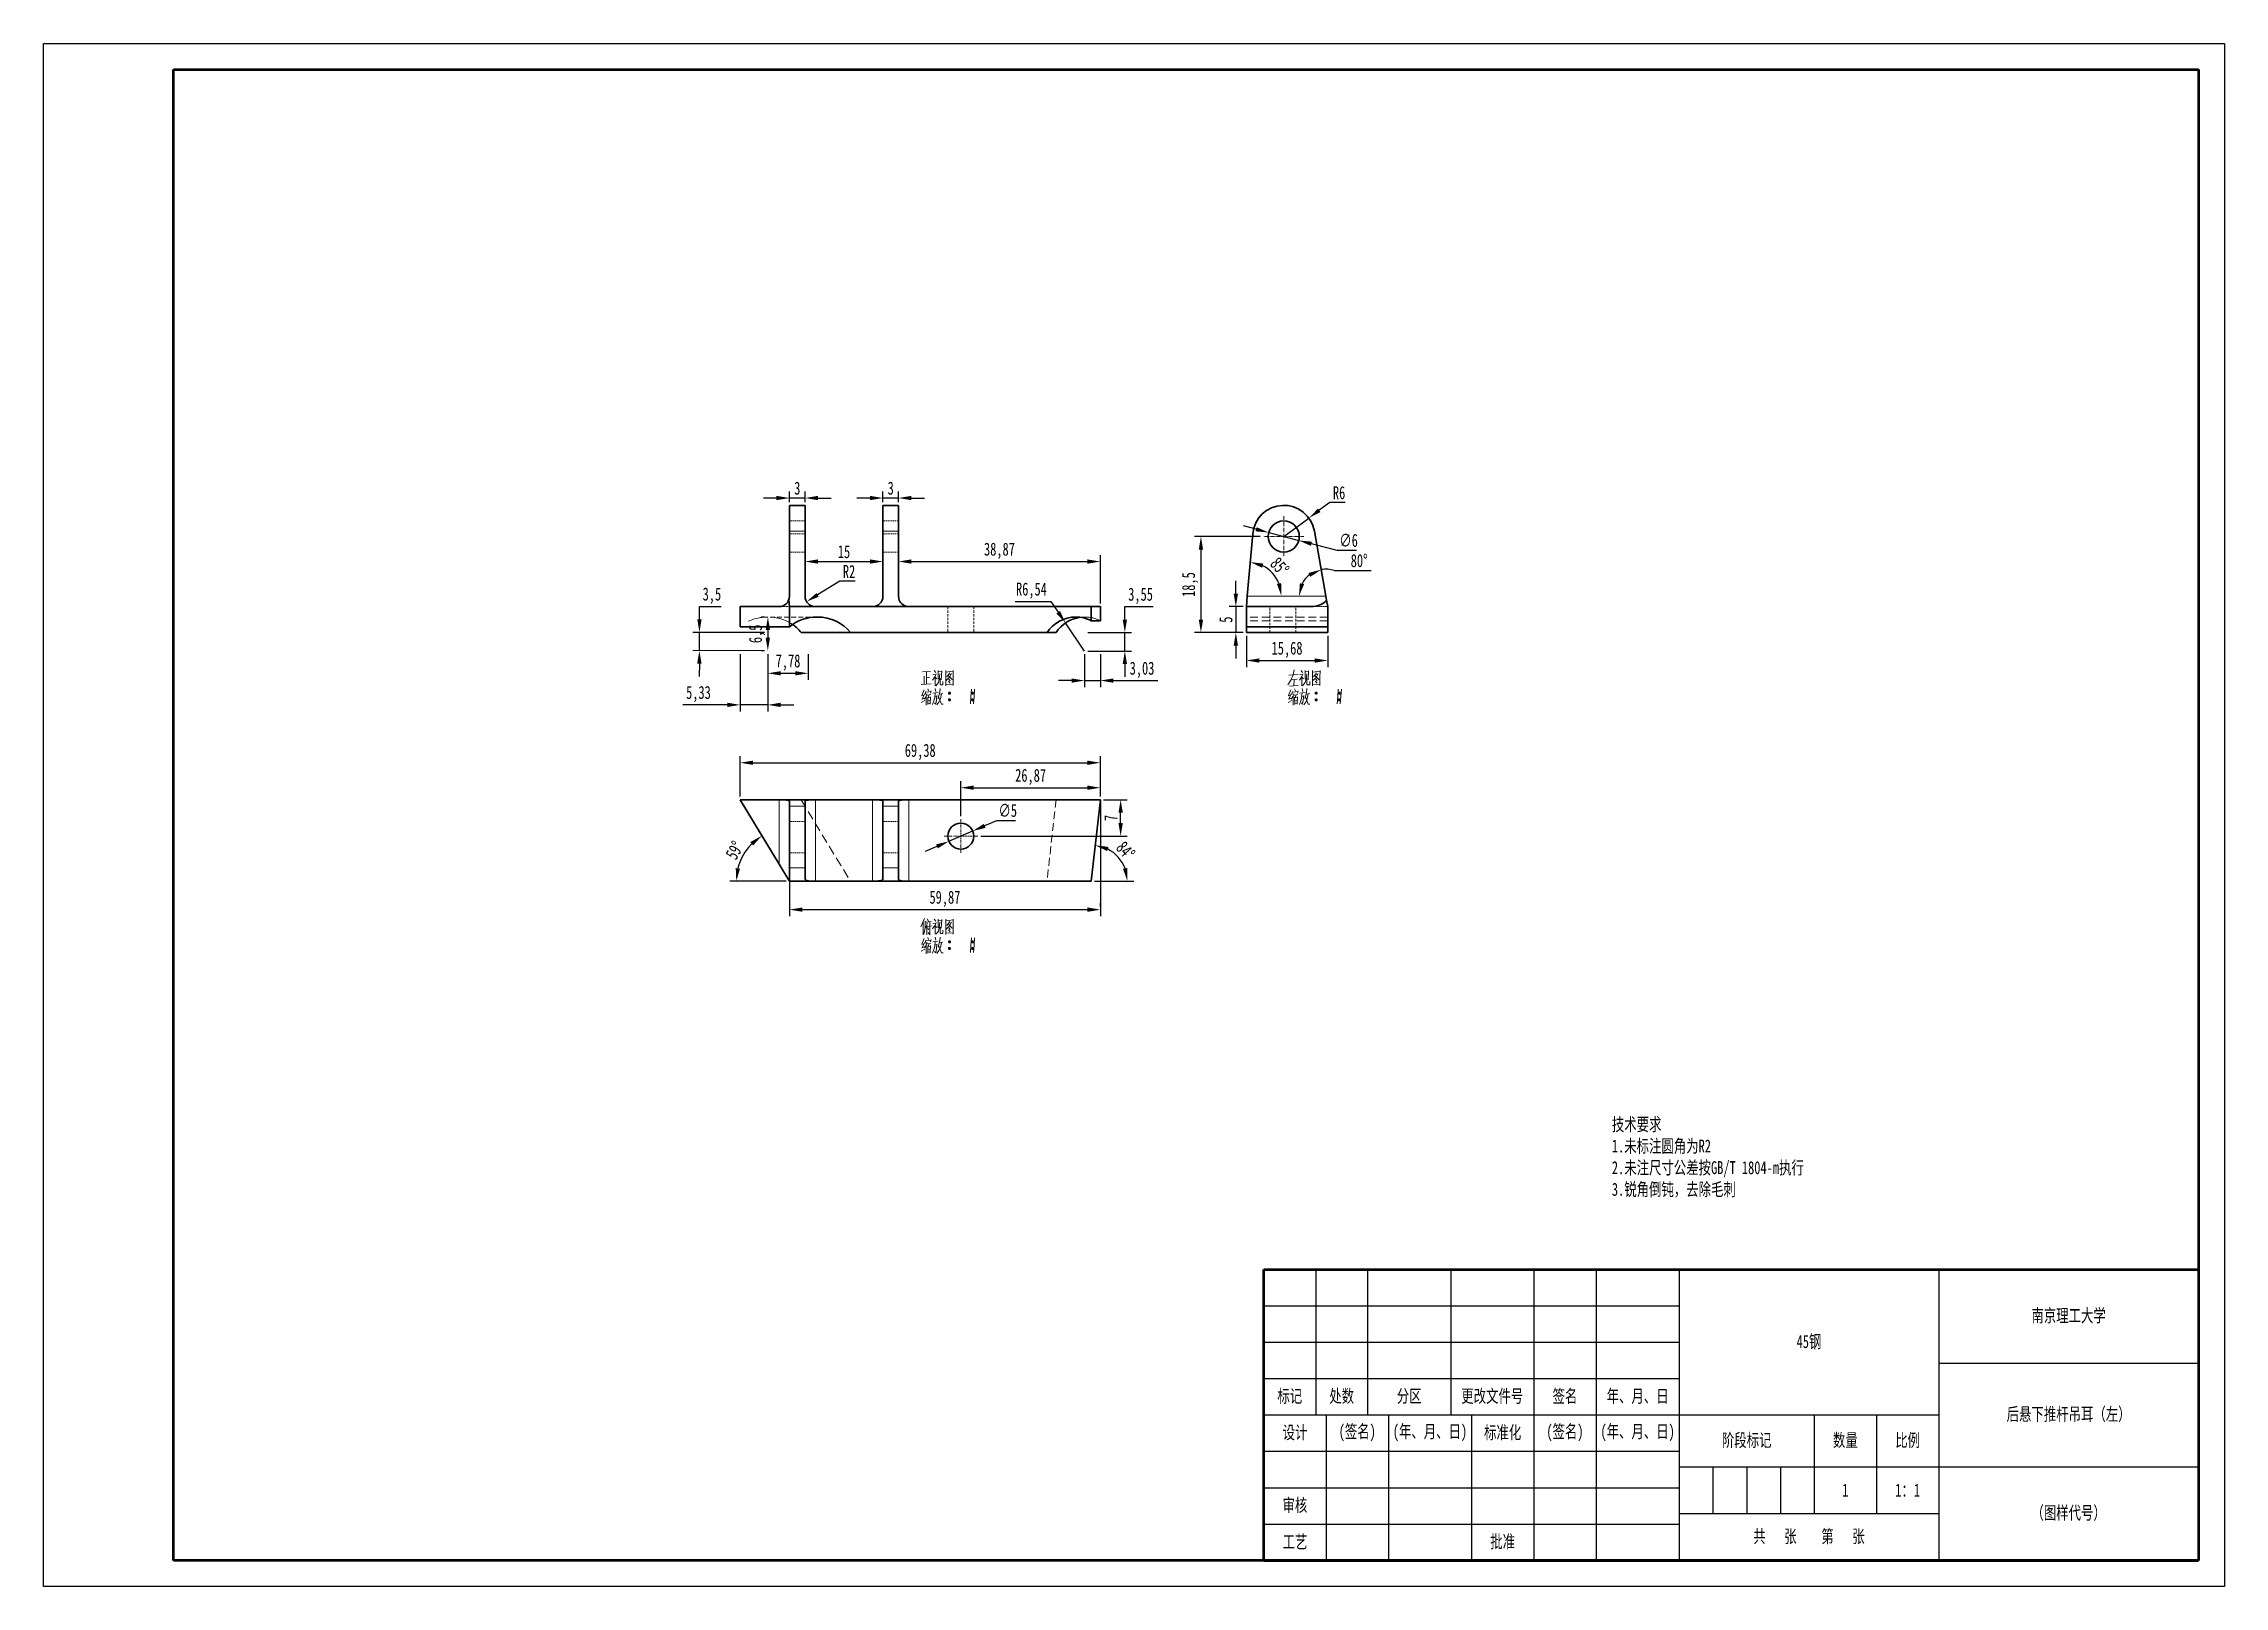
# Model space of a CAD drawing. Header units: millimetres. Extents: x 1050 to 2021, y 766 to 1186.
# Drawn here: x 1050 to 1470, y 765.6 to 1062.6 of the extents above; entities that cross this region are included whole.
import ezdxf

# ---------------------------------------------------------------- set-up
doc = ezdxf.new("R2010")
doc.units = ezdxf.units.MM
doc.header["$LTSCALE"] = 0.3
doc.linetypes.add('DASHDOT', pattern=[18.5, 12, -3, 0.5, -3])
doc.linetypes.add('DASHED', pattern=[19.05, 12.7, -6.35])
for name, color, linetype, lineweight in [('尺寸线', 3, 'Continuous', 25), ('粗实线', 7, 'Continuous', 50), ('细实线', 7, 'Continuous', 25), ('细文本', 7, 'Continuous', 25)]:
    doc.layers.add(name, color=color, linetype=linetype, lineweight=lineweight)
doc.styles.add('NUT Standard', font='simfang.ttf', dxfattribs={"width": 0.7, "height": 2.5})
doc.dimstyles.new('NUT Standard', dxfattribs={"dimtxt": 2.5, "dimasz": 2.5, "dimexe": 1.25, "dimexo": 0.625, "dimtad": 1, "dimtoh": 1, "dimtxsty": 'NUT Standard', "dimcen": 2.5, "dimadec": 0, "dimazin": 0, "dimtfac": 1, "dimtmove": 0, "dimatfit": 3, "dimfxl": 1, "dimarcsym": 0})

msp = doc.modelspace()

# ---------------------------------------------------------------- texts
at = {"layer": '粗实线', "char_height": 2.5, "attachment_point": 5, "style": 'NUT Standard'}
for s, insert in [('\\pxqc;{\\fFangSong|b0|i0|c134|p49;1}', (1397.042, 784.119)), ('\\pxqc;{\\fFangSong|b0|i0|c134|p49;1：1}', (1409.042, 784.119))]:
    msp.add_mtext_dynamic_manual_height_columns(s, width=12, gutter_width=12.5, heights=[0], dxfattribs=dict(at, insert=insert))
at = {"layer": '细文本', "insert": (1352.079, 855.814), "char_height": 2.5, "attachment_point": 1, "style": 'NUT Standard'}
msp.add_mtext_dynamic_manual_height_columns('技术要求\\P1.未标注圆角为R2\\P2.未注尺寸公差按GB/T 1804-m执行\\P3.锐角倒钝，去除毛刺', width=44.60606, gutter_width=12.5, heights=[0], dxfattribs=at)
at = {"layer": '细文本', "char_height": 2.5, "attachment_point": 5, "style": 'NUT Standard'}
for s, insert, width in [('{\\fFangSong|b0|i0|c134|p49;南京理工大学}', (1440.042, 817.619), 50), ('45钢', (1390.042, 812.619), 50), ('标记', (1290.042, 802.119), 10), ('处数', (1300.042, 802.119), 10), ('分区', (1313.042, 802.119), 16), ('更改文件号', (1329.042, 802.119), 16), ('签名', (1343.042, 802.119), 12), ('年、月、日', (1357.042, 802.119), 16), ('后悬下推杆吊耳（左）', (1440.042, 798.619), 50), ('设计', (1291.042, 795.119), 12), ('(签名)', (1303.042, 795.119), 12), ('(年、月、日)', (1317.042, 795.119), 16), ('标准化', (1331.042, 795.119), 12), ('(签名)', (1343.042, 795.119), 12), ('(年、月、日)', (1357.042, 795.119), 16), ('阶段标记', (1378.042, 793.619), 26), ('数量', (1397.042, 793.619), 12), ('比例', (1409.042, 793.619), 12), ('审核', (1291.042, 781.119), 12), ('（图样代号）', (1440.042, 779.619), 50), ('工艺', (1291.042, 774.119), 12), ('批准', (1331.042, 774.119), 12), ('共   张    第   张', (1390.042, 775.119), 50)]:
    msp.add_mtext(s, dxfattribs=dict(at, insert=insert, width=width))

# ---------------------------------------------------------------- blocks, each defined once
blk = doc.blocks.new('*D5')
at = {"layer": 'Defpoints', "color": 0, "transparency": 16777216}
for p in [(1250.53, 949.23), (1258.28, 949.23), (1250.53, 945.69)]:
    blk.add_point(p, dxfattribs=at)
at = {"layer": '尺寸线', "color": 0, "lineweight": -2, "transparency": 16777216}
for p, q in [((1258.28, 951.73), (1258.28, 954.23)), ((1258.28, 954.23), (1263.72, 954.23)), ((1251.16, 949.23), (1259.53, 949.23)), ((1258.28, 945.69), (1258.28, 949.23)), ((1251.16, 945.69), (1259.53, 945.69)), ((1258.28, 943.19), (1258.28, 940.69))]:
    blk.add_line(p, q, dxfattribs=at)
at = {"layer": '尺寸线', "color": 0, "transparency": 16777216}
for points in [[(1257.87, 951.73), (1258.7, 951.73), (1258.28, 949.23)], [(1257.87, 943.19), (1258.7, 943.19), (1258.28, 945.69)]]:
    blk.add_solid(points, dxfattribs=at)
at = {"layer": '尺寸线', "color": 0, "transparency": 16777216, "insert": (1261.31, 956.3), "char_height": 2.5, "attachment_point": 5, "style": 'NUT Standard'}
blk.add_mtext('3,55', dxfattribs=at)
blk = doc.blocks.new('*D6')
at = {"layer": 'Defpoints', "color": 0, "transparency": 16777216}
for p in [(1250.53, 945.69), (1253.56, 945.69), (1253.56, 940)]:
    blk.add_point(p, dxfattribs=at)
at = {"layer": '尺寸线', "color": 0, "lineweight": -2, "transparency": 16777216}
for p, q in [((1250.53, 945.06), (1250.53, 938.75)), ((1253.56, 945.06), (1253.56, 938.75)), ((1248.03, 940), (1245.53, 940)), ((1250.53, 940), (1253.56, 940)), ((1256.06, 940), (1264.62, 940))]:
    blk.add_line(p, q, dxfattribs=at)
at = {"layer": '尺寸线', "color": 0, "transparency": 16777216}
for points in [[(1248.03, 940.41), (1248.03, 939.58), (1250.53, 940)], [(1256.06, 940.41), (1256.06, 939.58), (1253.56, 940)]]:
    blk.add_solid(points, dxfattribs=at)
at = {"layer": '尺寸线', "color": 0, "transparency": 16777216, "insert": (1261.59, 942.06), "char_height": 2.5, "attachment_point": 5, "style": 'NUT Standard'}
blk.add_mtext('3,03', dxfattribs=at)
blk = doc.blocks.new('*D7')
at = {"layer": 'Defpoints', "color": 0, "transparency": 16777216}
for p in [(1196.98, 955.19), (1198.69, 956.23)]:
    blk.add_point(p, dxfattribs=at)
at = {"layer": '尺寸线', "color": 0, "lineweight": -2, "transparency": 16777216}
for p, q in [((1203.37, 959.11), (1199.11, 956.49)), ((1206.32, 959.11), (1203.37, 959.11))]:
    blk.add_line(p, q, dxfattribs=at)
at = {"layer": '尺寸线', "color": 0, "transparency": 16777216}
blk.add_solid([(1198.9, 956.85), (1199.33, 956.14), (1196.98, 955.19)], dxfattribs=at)
at = {"layer": '尺寸线', "color": 0, "transparency": 16777216, "insert": (1205.16, 960.99), "char_height": 2.5, "attachment_point": 5, "style": 'NUT Standard'}
blk.add_mtext('R2', dxfattribs=at)
blk = doc.blocks.new('*D8')
at = {"layer": 'Defpoints', "color": 0, "transparency": 16777216}
for p in [(1193.69, 975.14), (1193.69, 973.73), (1196.69, 973.73)]:
    blk.add_point(p, dxfattribs=at)
at = {"layer": '尺寸线', "color": 0, "lineweight": -2, "transparency": 16777216}
for p, q in [((1191.19, 975.14), (1188.69, 975.14)), ((1193.69, 974.36), (1193.69, 976.39)), ((1196.69, 975.14), (1193.69, 975.14)), ((1196.69, 974.36), (1196.69, 976.39)), ((1199.19, 975.14), (1201.69, 975.14))]:
    blk.add_line(p, q, dxfattribs=at)
at = {"layer": '尺寸线', "color": 0, "transparency": 16777216}
for points in [[(1191.19, 975.56), (1191.19, 974.73), (1193.69, 975.14)], [(1199.19, 975.56), (1199.19, 974.73), (1196.69, 975.14)]]:
    blk.add_solid(points, dxfattribs=at)
at = {"layer": '尺寸线', "color": 0, "transparency": 16777216, "insert": (1195.19, 977.03), "char_height": 2.5, "attachment_point": 5, "style": 'NUT Standard'}
blk.add_mtext('3', dxfattribs=at)
blk = doc.blocks.new('*D9')
at = {"layer": 'Defpoints', "color": 0, "transparency": 16777216}
for p in [(1211.69, 975.14), (1211.69, 973.73), (1214.69, 973.73)]:
    blk.add_point(p, dxfattribs=at)
at = {"layer": '尺寸线', "color": 0, "lineweight": -2, "transparency": 16777216}
for p, q in [((1209.19, 975.14), (1206.69, 975.14)), ((1211.69, 974.36), (1211.69, 976.39)), ((1214.69, 975.14), (1211.69, 975.14)), ((1214.69, 974.36), (1214.69, 976.39)), ((1217.19, 975.14), (1219.69, 975.14))]:
    blk.add_line(p, q, dxfattribs=at)
at = {"layer": '尺寸线', "color": 0, "transparency": 16777216}
for points in [[(1209.19, 975.56), (1209.19, 974.73), (1211.69, 975.14)], [(1217.19, 975.56), (1217.19, 974.73), (1214.69, 975.14)]]:
    blk.add_solid(points, dxfattribs=at)
at = {"layer": '尺寸线', "color": 0, "transparency": 16777216, "insert": (1213.19, 977.03), "char_height": 2.5, "attachment_point": 5, "style": 'NUT Standard'}
blk.add_mtext('3', dxfattribs=at)
blk = doc.blocks.new('*D10')
at = {"layer": 'Defpoints', "color": 0, "transparency": 16777216}
for p in [(1224.39, 909.06), (1228.98, 911.04)]:
    blk.add_point(p, dxfattribs=at)
at = {"layer": '尺寸线', "color": 0, "lineweight": -2, "transparency": 16777216}
for p, q in [((1233.58, 913.01), (1231.28, 912.02)), ((1237.25, 913.01), (1233.58, 913.01)), ((1222.09, 908.07), (1219.8, 907.08)), ((1224.39, 909.06), (1228.98, 911.04))]:
    blk.add_line(p, q, dxfattribs=at)
at = {"layer": '尺寸线', "color": 0, "transparency": 16777216}
for points in [[(1231.12, 912.41), (1231.45, 911.64), (1228.98, 911.04)], [(1221.93, 908.46), (1222.26, 907.69), (1224.39, 909.06)]]:
    blk.add_solid(points, dxfattribs=at)
at = {"layer": '尺寸线', "color": 0, "transparency": 16777216, "insert": (1235.73, 914.97), "char_height": 2.5, "attachment_point": 5, "style": 'NUT Standard'}
blk.add_mtext('∅5', dxfattribs=at)
blk = doc.blocks.new('*D11')
at = {"layer": 'Defpoints', "color": 0, "transparency": 16777216}
for p in [(1253.56, 924.18), (1184.19, 917.05), (1253.56, 917.05)]:
    blk.add_point(p, dxfattribs=at)
at = {"layer": '尺寸线', "color": 0, "lineweight": -2, "transparency": 16777216}
for p, q in [((1184.19, 917.67), (1184.19, 925.43)), ((1186.69, 924.18), (1251.06, 924.18)), ((1253.56, 917.67), (1253.56, 925.43))]:
    blk.add_line(p, q, dxfattribs=at)
at = {"layer": '尺寸线', "color": 0, "transparency": 16777216}
for points in [[(1186.69, 924.59), (1186.69, 923.76), (1184.19, 924.18)], [(1251.06, 924.59), (1251.06, 923.76), (1253.56, 924.18)]]:
    blk.add_solid(points, dxfattribs=at)
at = {"layer": '尺寸线', "color": 0, "transparency": 16777216, "insert": (1218.87, 926.24), "char_height": 2.5, "attachment_point": 5, "style": 'NUT Standard'}
blk.add_mtext('69,38', dxfattribs=at)
blk = doc.blocks.new('*D12')
at = {"layer": 'Defpoints', "color": 0, "transparency": 16777216}
for p in [(1185.75, 907.84), (1191.69, 904.67), (1193.55, 901.6), (1193.69, 901.37), (1196.69, 901.37)]:
    blk.add_point(p, dxfattribs=at)
at = {"layer": '尺寸线', "color": 0, "lineweight": -2, "transparency": 16777216}
for p, q in [((1191.36, 905.21), (1187.73, 911.19)), ((1193.06, 901.37), (1182.2, 901.37))]:
    blk.add_line(p, q, dxfattribs=at)
blk.add_arc((1193.69, 901.37), 10.24, 135.2456, 165.9725, dxfattribs=at)
at = {"layer": '尺寸线', "color": 0, "transparency": 16777216}
for points in [[(1186.16, 908.91), (1186.68, 908.25), (1188.38, 910.13)], [(1184.17, 903.8), (1183.34, 903.9), (1183.45, 901.37)]]:
    blk.add_solid(points, dxfattribs=at)
at = {"layer": '尺寸线', "color": 0, "transparency": 16777216, "insert": (1183.12, 907.32), "char_height": 2.5, "attachment_point": 5, "rotation": 60.6091, "style": 'NUT Standard'}
blk.add_mtext('59°', dxfattribs=at)
blk = doc.blocks.new('*D13')
at = {"layer": 'Defpoints', "color": 0, "transparency": 16777216}
for p in [(1253.56, 917.05), (1257.97, 904.63), (1216.69, 901.37), (1251.82, 901.37), (1251.82, 901.37)]:
    blk.add_point(p, dxfattribs=at)
at = {"layer": '尺寸线', "color": 0, "lineweight": -2, "transparency": 16777216}
blk.add_line((1252.45, 901.37), (1260.03, 901.37), dxfattribs=at)
blk.add_arc((1251.82, 901.37), 6.96, 20.6844, 62.9752, dxfattribs=at)
at = {"layer": '尺寸线', "color": 0, "transparency": 16777216}
for points in [[(1254.86, 907.17), (1255.1, 907.97), (1252.59, 908.29)], [(1258.74, 903.91), (1257.92, 903.76), (1258.78, 901.37)]]:
    blk.add_solid(points, dxfattribs=at)
at = {"layer": '尺寸线', "color": 0, "transparency": 16777216, "insert": (1258.42, 907.27), "char_height": 2.5, "attachment_point": 5, "rotation": 311.8298, "style": 'NUT Standard'}
blk.add_mtext('84°', dxfattribs=at)
blk = doc.blocks.new('*D14')
at = {"layer": 'Defpoints', "color": 0, "transparency": 16777216}
for p in [(1282.91, 968.26), (1287.66, 959.36), (1281.85, 956.23), (1281.85, 956.23), (1297, 956.23)]:
    blk.add_point(p, dxfattribs=at)
at = {"layer": '尺寸线', "color": 0, "lineweight": -2, "transparency": 16777216}
blk.add_arc((1281.85, 956.23), 6.59, 21.8542, 63.1458, dxfattribs=at)
at = {"layer": '尺寸线', "color": 0, "transparency": 16777216}
for points in [[(1284.72, 961.72), (1284.95, 962.52), (1282.43, 962.8)], [(1288.38, 958.77), (1287.56, 958.61), (1288.45, 956.23)]]:
    blk.add_solid(points, dxfattribs=at)
at = {"layer": '尺寸线', "color": 0, "transparency": 16777216, "insert": (1288.11, 961.96), "char_height": 2.5, "attachment_point": 5, "rotation": 312.5, "style": 'NUT Standard'}
blk.add_mtext('85°', dxfattribs=at)
blk = doc.blocks.new('*D15')
at = {"layer": 'Defpoints', "color": 0, "transparency": 16777216}
for p in [(1294.79, 968.77), (1292.36, 958.57), (1281.85, 956.23), (1297, 956.23), (1297, 956.23)]:
    blk.add_point(p, dxfattribs=at)
at = {"layer": '尺寸线', "color": 0, "lineweight": -2, "transparency": 16777216}
blk.add_line((1298.59, 961.18), (1305.72, 961.18), dxfattribs=at)
for start, end in [(127.822, 152.1781), (72.1781, 100.0001)]:
    blk.add_arc((1297, 956.23), 5.2, start, end, dxfattribs=at)
at = {"layer": '尺寸线', "color": 0, "transparency": 16777216}
for points in [[(1292.81, 958.56), (1292, 958.76), (1291.8, 956.23)], [(1293.65, 960.72), (1293.98, 959.96), (1296.1, 961.35)]]:
    blk.add_solid(points, dxfattribs=at)
at = {"layer": '尺寸线', "color": 0, "transparency": 16777216, "insert": (1303.41, 963.07), "char_height": 2.5, "attachment_point": 5, "style": 'NUT Standard'}
blk.add_mtext('80°', dxfattribs=at)
blk = doc.blocks.new('*D16')
at = {"layer": 'Defpoints', "color": 0, "transparency": 16777216}
for p in [(1285.98, 968.5), (1291.78, 966.97)]:
    blk.add_point(p, dxfattribs=at)
at = {"layer": '尺寸线', "color": 0, "lineweight": -2, "transparency": 16777216}
for p, q in [((1283.56, 969.13), (1281.15, 969.77)), ((1285.98, 968.5), (1291.78, 966.97)), ((1299.2, 965.02), (1294.2, 966.33)), ((1302.91, 965.02), (1299.2, 965.02))]:
    blk.add_line(p, q, dxfattribs=at)
at = {"layer": '尺寸线', "color": 0, "transparency": 16777216}
for points in [[(1283.67, 969.53), (1283.46, 968.73), (1285.98, 968.5)], [(1294.31, 966.74), (1294.1, 965.93), (1291.78, 966.97)]]:
    blk.add_solid(points, dxfattribs=at)
at = {"layer": '尺寸线', "color": 0, "transparency": 16777216, "insert": (1301.37, 966.98), "char_height": 2.5, "attachment_point": 5, "style": 'NUT Standard'}
blk.add_mtext('∅6', dxfattribs=at)
blk = doc.blocks.new('*D17')
at = {"layer": 'Defpoints', "color": 0, "transparency": 16777216}
for p in [(1293.71, 971.29), (1288.88, 967.73)]:
    blk.add_point(p, dxfattribs=at)
at = {"layer": '尺寸线', "color": 0, "lineweight": -2, "transparency": 16777216}
for p, q in [((1288.88, 967.73), (1293.71, 971.29)), ((1297.74, 974.26), (1295.72, 972.78)), ((1300.71, 974.26), (1297.74, 974.26))]:
    blk.add_line(p, q, dxfattribs=at)
at = {"layer": '尺寸线', "color": 0, "transparency": 16777216}
blk.add_solid([(1295.48, 973.11), (1295.97, 972.44), (1293.71, 971.29)], dxfattribs=at)
at = {"layer": '尺寸线', "color": 0, "transparency": 16777216, "insert": (1299.54, 976.15), "char_height": 2.5, "attachment_point": 5, "style": 'NUT Standard'}
blk.add_mtext('R6', dxfattribs=at)
blk = doc.blocks.new('*D18')
at = {"layer": 'Defpoints', "color": 0, "transparency": 16777216}
for p in [(1281.68, 949.23), (1297.36, 949.23), (1297.36, 943.86)]:
    blk.add_point(p, dxfattribs=at)
at = {"layer": '尺寸线', "color": 0, "lineweight": -2, "transparency": 16777216}
for p, q in [((1281.68, 948.61), (1281.68, 942.61)), ((1297.36, 948.61), (1297.36, 942.61)), ((1284.18, 943.86), (1294.86, 943.86))]:
    blk.add_line(p, q, dxfattribs=at)
at = {"layer": '尺寸线', "color": 0, "transparency": 16777216}
for points in [[(1284.18, 944.27), (1284.18, 943.44), (1281.68, 943.86)], [(1294.86, 944.27), (1294.86, 943.44), (1297.36, 943.86)]]:
    blk.add_solid(points, dxfattribs=at)
at = {"layer": '尺寸线', "color": 0, "transparency": 16777216, "insert": (1289.52, 945.92), "char_height": 2.5, "attachment_point": 5, "style": 'NUT Standard'}
blk.add_mtext('15,68', dxfattribs=at)
blk = doc.blocks.new('*D19')
at = {"layer": 'Defpoints', "color": 0, "transparency": 16777216}
for p in [(1281.68, 954.23), (1279.65, 949.23), (1281.68, 949.23)]:
    blk.add_point(p, dxfattribs=at)
at = {"layer": '尺寸线', "color": 0, "lineweight": -2, "transparency": 16777216}
for p, q in [((1279.65, 956.73), (1279.65, 959.23)), ((1281.05, 954.23), (1278.4, 954.23)), ((1279.65, 954.23), (1279.65, 949.23)), ((1281.05, 949.23), (1278.4, 949.23)), ((1279.65, 946.73), (1279.65, 944.23))]:
    blk.add_line(p, q, dxfattribs=at)
at = {"layer": '尺寸线', "color": 0, "transparency": 16777216}
for points in [[(1279.24, 956.73), (1280.07, 956.73), (1279.65, 954.23)], [(1279.24, 946.73), (1280.07, 946.73), (1279.65, 949.23)]]:
    blk.add_solid(points, dxfattribs=at)
at = {"layer": '尺寸线', "color": 0, "transparency": 16777216, "insert": (1277.76, 951.73), "char_height": 2.5, "attachment_point": 5, "rotation": 90, "style": 'NUT Standard'}
blk.add_mtext('5', dxfattribs=at)
blk = doc.blocks.new('*D20')
at = {"layer": 'Defpoints', "color": 0, "transparency": 16777216}
for p in [(1284.98, 967.73), (1272.93, 949.23), (1281.68, 949.23)]:
    blk.add_point(p, dxfattribs=at)
at = {"layer": '尺寸线', "color": 0, "lineweight": -2, "transparency": 16777216}
for p, q in [((1284.36, 967.73), (1271.68, 967.73)), ((1272.93, 965.23), (1272.93, 951.73)), ((1281.05, 949.23), (1271.68, 949.23))]:
    blk.add_line(p, q, dxfattribs=at)
at = {"layer": '尺寸线', "color": 0, "transparency": 16777216}
for points in [[(1272.52, 965.23), (1273.35, 965.23), (1272.93, 967.73)], [(1272.52, 951.73), (1273.35, 951.73), (1272.93, 949.23)]]:
    blk.add_solid(points, dxfattribs=at)
at = {"layer": '尺寸线', "color": 0, "transparency": 16777216, "insert": (1270.86, 958.48), "char_height": 2.5, "attachment_point": 5, "rotation": 90, "style": 'NUT Standard'}
blk.add_mtext('18,5', dxfattribs=at)
blk = doc.blocks.new('*D21')
at = {"layer": 'Defpoints', "color": 0, "transparency": 16777216}
for p in [(1196.69, 962.91), (1211.69, 962.91), (1211.69, 962.91)]:
    blk.add_point(p, dxfattribs=at)
at = {"layer": '尺寸线', "color": 0, "lineweight": -2, "transparency": 16777216}
for p, q in [((1196.69, 963.54), (1196.69, 964.16)), ((1199.19, 962.91), (1209.19, 962.91)), ((1211.69, 963.54), (1211.69, 964.16))]:
    blk.add_line(p, q, dxfattribs=at)
at = {"layer": '尺寸线', "color": 0, "transparency": 16777216}
for points in [[(1199.19, 963.33), (1199.19, 962.5), (1196.69, 962.91)], [(1209.19, 963.33), (1209.19, 962.5), (1211.69, 962.91)]]:
    blk.add_solid(points, dxfattribs=at)
at = {"layer": '尺寸线', "color": 0, "transparency": 16777216, "insert": (1204.19, 964.8), "char_height": 2.5, "attachment_point": 5, "style": 'NUT Standard'}
blk.add_mtext('15', dxfattribs=at)
blk = doc.blocks.new('*D22')
at = {"layer": 'Defpoints', "color": 0, "transparency": 16777216}
for p in [(1214.69, 962.91), (1253.56, 962.91), (1253.56, 954.23)]:
    blk.add_point(p, dxfattribs=at)
at = {"layer": '尺寸线', "color": 0, "lineweight": -2, "transparency": 16777216}
for p, q in [((1214.69, 963.54), (1214.69, 964.16)), ((1217.19, 962.91), (1251.06, 962.91)), ((1253.56, 954.86), (1253.56, 964.16))]:
    blk.add_line(p, q, dxfattribs=at)
at = {"layer": '尺寸线', "color": 0, "transparency": 16777216}
for points in [[(1217.19, 963.33), (1217.19, 962.5), (1214.69, 962.91)], [(1251.06, 963.33), (1251.06, 962.5), (1253.56, 962.91)]]:
    blk.add_solid(points, dxfattribs=at)
at = {"layer": '尺寸线', "color": 0, "transparency": 16777216, "insert": (1234.13, 964.98), "char_height": 2.5, "attachment_point": 5, "style": 'NUT Standard'}
blk.add_mtext('38,87', dxfattribs=at)
blk = doc.blocks.new('*D23')
at = {"layer": 'Defpoints', "color": 0, "transparency": 16777216}
for p in [(1189.52, 945.74), (1197.3, 945.74), (1197.3, 941.4)]:
    blk.add_point(p, dxfattribs=at)
at = {"layer": '尺寸线', "color": 0, "lineweight": -2, "transparency": 16777216}
for p, q in [((1189.52, 945.11), (1189.52, 940.15)), ((1197.3, 945.11), (1197.3, 940.15)), ((1192.02, 941.4), (1194.8, 941.4))]:
    blk.add_line(p, q, dxfattribs=at)
at = {"layer": '尺寸线', "color": 0, "transparency": 16777216}
for points in [[(1192.02, 941.81), (1192.02, 940.98), (1189.52, 941.4)], [(1194.8, 941.81), (1194.8, 940.98), (1197.3, 941.4)]]:
    blk.add_solid(points, dxfattribs=at)
at = {"layer": '尺寸线', "color": 0, "transparency": 16777216, "insert": (1193.41, 943.46), "char_height": 2.5, "attachment_point": 5, "style": 'NUT Standard'}
blk.add_mtext('7,78', dxfattribs=at)
blk = doc.blocks.new('*D24')
at = {"layer": 'Defpoints', "color": 0, "transparency": 16777216}
for p in [(1189.54, 952.23), (1189.52, 945.74), (1189.52, 945.74)]:
    blk.add_point(p, dxfattribs=at)
at = {"layer": '尺寸线', "color": 0, "lineweight": -2, "transparency": 16777216}
for p, q in [((1188.91, 952.23), (1188.29, 952.24)), ((1189.53, 949.73), (1189.53, 948.24)), ((1188.9, 945.74), (1188.27, 945.74))]:
    blk.add_line(p, q, dxfattribs=at)
at = {"layer": '尺寸线', "color": 0, "transparency": 16777216}
for points in [[(1189.11, 949.73), (1189.95, 949.73), (1189.54, 952.23)], [(1189.11, 948.24), (1189.94, 948.24), (1189.52, 945.74)]]:
    blk.add_solid(points, dxfattribs=at)
at = {"layer": '尺寸线', "color": 0, "transparency": 16777216, "insert": (1187.46, 948.99), "char_height": 2.5, "attachment_point": 5, "rotation": 89.8397, "style": 'NUT Standard'}
blk.add_mtext('6,5', dxfattribs=at)
blk = doc.blocks.new('*D25')
at = {"layer": 'Defpoints', "color": 0, "transparency": 16777216}
for p in [(1176.35, 949.27), (1189.53, 949.23), (1189.52, 945.73)]:
    blk.add_point(p, dxfattribs=at)
at = {"layer": '尺寸线', "color": 0, "lineweight": -2, "transparency": 16777216}
for p, q in [((1176.35, 951.77), (1176.36, 954.27)), ((1176.36, 954.27), (1180.52, 954.27)), ((1188.91, 949.23), (1175.1, 949.27)), ((1176.34, 945.77), (1176.35, 949.27)), ((1188.89, 945.73), (1175.09, 945.77)), ((1176.33, 943.27), (1176.32, 940.77))]:
    blk.add_line(p, q, dxfattribs=at)
at = {"layer": '尺寸线', "color": 0, "transparency": 16777216}
for points in [[(1175.94, 951.77), (1176.77, 951.77), (1176.35, 949.27)], [(1175.91, 943.27), (1176.75, 943.27), (1176.34, 945.77)]]:
    blk.add_solid(points, dxfattribs=at)
at = {"layer": '尺寸线', "color": 0, "transparency": 16777216, "insert": (1178.75, 956.34), "char_height": 2.5, "attachment_point": 5, "style": 'NUT Standard'}
blk.add_mtext('3,5', dxfattribs=at)
blk = doc.blocks.new('*D26')
at = {"layer": 'Defpoints', "color": 0, "transparency": 16777216}
for p in [(1184.19, 945.74), (1189.52, 945.74), (1184.19, 935.32)]:
    blk.add_point(p, dxfattribs=at)
at = {"layer": '尺寸线', "color": 0, "lineweight": -2, "transparency": 16777216}
for p, q in [((1184.19, 945.11), (1184.19, 934.07)), ((1189.52, 945.11), (1189.52, 934.07)), ((1181.69, 935.32), (1173.13, 935.32)), ((1189.52, 935.32), (1184.19, 935.32)), ((1192.02, 935.32), (1194.52, 935.32))]:
    blk.add_line(p, q, dxfattribs=at)
at = {"layer": '尺寸线', "color": 0, "transparency": 16777216}
for points in [[(1181.69, 935.74), (1181.69, 934.91), (1184.19, 935.32)], [(1192.02, 935.74), (1192.02, 934.91), (1189.52, 935.32)]]:
    blk.add_solid(points, dxfattribs=at)
at = {"layer": '尺寸线', "color": 0, "transparency": 16777216, "insert": (1176.16, 937.39), "char_height": 2.5, "attachment_point": 5, "style": 'NUT Standard'}
blk.add_mtext('5,33', dxfattribs=at)
blk = doc.blocks.new('*D27')
at = {"layer": 'Defpoints', "color": 0, "transparency": 16777216}
for p in [(1193.69, 903.94), (1253.56, 895.9), (1253.56, 895.9)]:
    blk.add_point(p, dxfattribs=at)
at = {"layer": '尺寸线', "color": 0, "lineweight": -2, "transparency": 16777216}
for p, q in [((1193.69, 903.31), (1193.69, 894.65)), ((1196.19, 895.9), (1251.06, 895.9)), ((1253.56, 896.53), (1253.56, 897.15))]:
    blk.add_line(p, q, dxfattribs=at)
at = {"layer": '尺寸线', "color": 0, "transparency": 16777216}
for points in [[(1196.19, 896.32), (1196.19, 895.48), (1193.69, 895.9)], [(1251.06, 896.32), (1251.06, 895.48), (1253.56, 895.9)]]:
    blk.add_solid(points, dxfattribs=at)
at = {"layer": '尺寸线', "color": 0, "transparency": 16777216, "insert": (1223.63, 897.97), "char_height": 2.5, "attachment_point": 5, "style": 'NUT Standard'}
blk.add_mtext('59,87', dxfattribs=at)
blk = doc.blocks.new('*D28')
at = {"layer": 'Defpoints', "color": 0, "transparency": 16777216}
for p in [(1253.56, 919.37), (1253.56, 917.05), (1226.69, 913.3)]:
    blk.add_point(p, dxfattribs=at)
at = {"layer": '尺寸线', "color": 0, "lineweight": -2, "transparency": 16777216}
for p, q in [((1226.69, 913.92), (1226.69, 920.62)), ((1253.56, 917.67), (1253.56, 920.62)), ((1229.19, 919.37), (1251.06, 919.37))]:
    blk.add_line(p, q, dxfattribs=at)
at = {"layer": '尺寸线', "color": 0, "transparency": 16777216}
for points in [[(1229.19, 919.79), (1229.19, 918.96), (1226.69, 919.37)], [(1251.06, 919.79), (1251.06, 918.96), (1253.56, 919.37)]]:
    blk.add_solid(points, dxfattribs=at)
at = {"layer": '尺寸线', "color": 0, "transparency": 16777216, "insert": (1240.13, 921.44), "char_height": 2.5, "attachment_point": 5, "style": 'NUT Standard'}
blk.add_mtext('26,87', dxfattribs=at)
blk = doc.blocks.new('*D29')
at = {"layer": 'Defpoints', "color": 0, "transparency": 16777216}
for p in [(1253.56, 917.05), (1257.47, 917.05), (1229.94, 910.05)]:
    blk.add_point(p, dxfattribs=at)
at = {"layer": '尺寸线', "color": 0, "lineweight": -2, "transparency": 16777216}
for p, q in [((1254.19, 917.05), (1258.72, 917.05)), ((1257.47, 912.55), (1257.47, 914.55)), ((1230.56, 910.05), (1258.72, 910.05))]:
    blk.add_line(p, q, dxfattribs=at)
at = {"layer": '尺寸线', "color": 0, "transparency": 16777216}
for points in [[(1257.05, 914.55), (1257.89, 914.55), (1257.47, 917.05)], [(1257.05, 912.55), (1257.89, 912.55), (1257.47, 910.05)]]:
    blk.add_solid(points, dxfattribs=at)
at = {"layer": '尺寸线', "color": 0, "transparency": 16777216, "insert": (1255.58, 913.55), "char_height": 2.5, "attachment_point": 5, "rotation": 90, "style": 'NUT Standard'}
blk.add_mtext('7', dxfattribs=at)
blk = doc.blocks.new('*D30')
at = {"layer": 'Defpoints', "color": 0, "transparency": 16777216}
for p in [(1246.85, 951.1), (1250.53, 945.69)]:
    blk.add_point(p, dxfattribs=at)
at = {"layer": '尺寸线', "color": 0, "lineweight": -2, "transparency": 16777216}
for p, q in [((1237.18, 955.23), (1244.03, 955.23)), ((1244.03, 955.23), (1245.44, 953.16)), ((1250.53, 945.69), (1246.85, 951.1))]:
    blk.add_line(p, q, dxfattribs=at)
at = {"layer": '尺寸线', "color": 0, "transparency": 16777216}
blk.add_solid([(1245.79, 953.4), (1245.1, 952.93), (1246.85, 951.1)], dxfattribs=at)
at = {"layer": '尺寸线', "color": 0, "transparency": 16777216, "insert": (1240.29, 957.3), "char_height": 2.5, "attachment_point": 5, "style": 'NUT Standard'}
blk.add_mtext('R6,54', dxfattribs=at)

# ---------------------------------------------------------------- dimensions: what is measured, and where the dimension line sits
at = {"layer": '尺寸线'}
for base, p1, p2, picture, middle in [((1193.688, 975.142), (1196.688, 973.733), (1193.688, 973.733), '*D8', (1195.188, 977.032)), ((1211.688, 975.142), (1214.688, 973.733), (1211.688, 973.733), '*D9', (1213.188, 977.032)), ((1253.562, 962.915), (1214.688, 962.915), (1253.562, 954.233), '*D22', (1234.125, 964.982)), ((1297.356, 943.857), (1281.679, 949.233), (1297.356, 949.233), '*D18', (1289.517, 945.925)), ((1184.187, 935.325), (1189.52, 945.737), (1184.187, 945.737), '*D26', (1176.157, 937.393)), ((1197.3, 941.396), (1189.52, 945.737), (1197.3, 945.737), '*D23', (1193.41, 943.464)), ((1253.562, 939.996), (1250.532, 945.687), (1253.562, 945.687), '*D6', (1261.592, 942.064)), ((1253.5623, 924.1751), (1184.1866, 917.048), (1253.5623, 917.048), '*D11', (1218.8744, 926.2429)), ((1253.562, 919.372), (1226.688, 913.298), (1253.562, 917.048), '*D28', (1240.125, 921.44)), ((1253.562, 895.9), (1193.688, 903.935), (1253.562, 895.9), '*D27', (1223.625, 897.968))]:
    dim = msp.add_linear_dim(base=base, p1=p1, p2=p2, dimstyle='NUT Standard', dxfattribs=at)
    dim.commit()
    dim.dimension.update_dxf_attribs({"geometry": picture, "text_midpoint": middle})
for center, mpoint, picture, middle in [((1288.883, 967.733), (1293.711, 971.294), '*D17', (1299.535, 976.151)), ((1250.532, 945.687), (1246.849, 951.096), '*D30', (1240.295, 957.297))]:
    dim = msp.add_radius_dim(center=center, mpoint=mpoint, dimstyle='NUT Standard', dxfattribs=at)
    dim.commit()
    dim.dimension.update_dxf_attribs({"geometry": picture, "text_midpoint": middle})
for base, p1, p2, angle, picture, middle in [((1211.688, 962.915), (1196.688, 962.915), (1211.688, 962.915), 180, '*D21', (1204.188, 964.804)), ((1272.932, 949.233), (1284.983, 967.733), (1281.679, 949.233), 270, '*D20', (1270.864, 958.483)), ((1258.282, 949.233), (1250.532, 945.687), (1250.532, 949.233), 90, '*D5', (1261.312, 956.301)), ((1279.654, 949.233), (1281.679, 954.233), (1281.679, 949.233), 270, '*D19', (1277.765, 951.733)), ((1257.469, 917.048), (1229.938, 910.048), (1253.562, 917.048), 270, '*D29', (1255.58, 913.548))]:
    dim = msp.add_linear_dim(base=base, p1=p1, p2=p2, angle=angle, dimstyle='NUT Standard', dxfattribs=at)
    dim.commit()
    dim.dimension.update_dxf_attribs({"geometry": picture, "text_midpoint": middle})
dim = msp.add_diameter_dim_2p(p1=(1285.981, 968.495), p2=(1291.784, 966.97), dimstyle='NUT Standard', dxfattribs=at)
dim.commit()
dim.dimension.update_dxf_attribs({"geometry": '*D16', "text_midpoint": (1299.204, 965.02)})
for base, line1, line2, picture, middle in [((1292.357, 958.566), ((1281.854, 956.233), (1297.003, 956.233)), ((1294.791, 968.775), (1297.003, 956.233)), '*D15', (1303.409, 963.072)), ((1287.658, 959.362), ((1281.854, 956.233), (1297.003, 956.233)), ((1282.905, 968.256), (1281.854, 956.233)), '*D14', (1288.108, 961.964)), ((1257.975, 904.628), ((1216.688, 901.371), (1251.82, 901.371)), ((1251.82, 901.371), (1253.562, 917.048)), '*D13', (1258.416, 907.275)), ((1185.753, 907.839), ((1193.688, 901.371), (1196.688, 901.371)), ((1191.688, 904.671), (1193.552, 901.596)), '*D12', (1183.122, 907.322))]:
    dim = msp.add_angular_dim_2l(base=base, line1=line1, line2=line2, dimstyle='NUT Standard', dxfattribs=at)
    dim.commit()
    dim.dimension.update_dxf_attribs({"geometry": picture, "text_midpoint": middle})
dim = msp.add_radius_dim(center=(1198.688, 956.233), mpoint=(1196.984, 955.186), dimstyle='NUT Standard', dxfattribs=at)
dim.commit()
dim.dimension.update_dxf_attribs({"geometry": '*D7', "text_midpoint": (1205.16, 959.111), "dimtype": 164})
for p1, p2, distance, picture, middle in [((1189.52, 945.731), (1189.53, 949.233), 13.183, '*D25', (1178.752, 956.339)), ((1189.538, 952.233), (1189.52, 945.737), 0, '*D24', (1187.462, 948.99))]:
    dim = msp.add_aligned_dim(p1=p1, p2=p2, distance=distance, dimstyle='NUT Standard', dxfattribs=at)
    dim.commit()
    dim.dimension.update_dxf_attribs({"geometry": picture, "text_midpoint": middle})
dim = msp.add_diameter_dim_2p(p1=(1224.391, 909.06), p2=(1228.984, 911.036), dimstyle='NUT Standard', dxfattribs=at)
dim.commit()
dim.dimension.update_dxf_attribs({"geometry": '*D10', "text_midpoint": (1235.728, 913.011), "dimtype": 163})

# ---------------------------------------------------------------- linework, layer by layer
for p, q in [((1050.042, 1062.619), (1470.042, 1062.619)), ((1050.042, 765.619), (1050.042, 1062.619)), ((1470.042, 1062.619), (1470.042, 765.619)), ((1470.042, 765.619), (1050.042, 765.619))]:
    msp.add_line(p, q)
at = {"color": 7, "lineweight": 35}
for p, q in [((1193.688, 973.733), (1193.688, 968.775)), ((1196.688, 973.733), (1193.688, 973.733)), ((1196.688, 973.733), (1196.688, 968.775)), ((1211.688, 973.733), (1211.688, 968.775)), ((1214.688, 973.733), (1211.688, 973.733)), ((1214.688, 973.733), (1214.688, 968.775)), ((1193.688, 968.775), (1193.688, 956.233)), ((1196.688, 956.233), (1196.688, 968.775)), ((1211.688, 956.233), (1211.688, 968.775)), ((1214.688, 968.775), (1214.688, 956.233)), ((1282.905, 968.256), (1281.854, 956.233)), ((1294.791, 968.775), (1297.003, 956.233)), ((1191.688, 954.233), (1184.187, 954.233)), ((1184.187, 954.233), (1184.187, 950.365)), ((1193.552, 955.507), (1193.688, 954.233)), ((1193.688, 954.233), (1196.688, 954.233)), ((1193.688, 954.233), (1193.688, 950.365)), ((1196.688, 954.233), (1198.688, 954.233)), ((1198.688, 954.233), (1209.688, 954.233)), ((1209.688, 954.233), (1211.688, 954.233)), ((1211.688, 954.233), (1214.688, 954.233)), ((1214.688, 954.233), (1216.688, 954.233)), ((1216.688, 954.233), (1251.82, 954.233)), ((1251.82, 954.233), (1253.562, 954.233)), ((1251.82, 954.233), (1251.82, 951.499)), ((1253.562, 954.233), (1253.562, 951.499)), ((1281.854, 956.233), (1281.679, 954.233)), ((1294.056, 954.233), (1281.679, 954.233)), ((1281.679, 954.233), (1281.679, 950.365)), ((1297.131, 955.507), (1297.003, 956.233)), ((1297.131, 955.507), (1297.356, 954.233)), ((1297.356, 954.233), (1297.356, 950.365)), ((1193.688, 950.365), (1184.187, 950.365)), ((1195.923, 949.233), (1205.424, 949.233)), ((1205.424, 949.233), (1243.291, 949.233)), ((1245.033, 949.233), (1243.291, 949.233)), ((1251.82, 951.499), (1253.562, 951.499)), ((1297.356, 950.365), (1281.679, 950.365)), ((1281.679, 949.233), (1281.679, 950.365)), ((1281.679, 949.233), (1297.356, 949.233)), ((1297.356, 949.233), (1297.356, 950.365)), ((1191.688, 904.671), (1184.187, 917.048)), ((1184.187, 917.048), (1191.688, 917.048)), ((1193.688, 917.048), (1191.688, 917.048)), ((1193.688, 917.048), (1196.688, 917.048)), ((1193.688, 915.821), (1193.688, 916.873)), ((1193.688, 915.821), (1193.688, 903.935)), ((1198.688, 917.048), (1196.688, 917.048)), ((1196.688, 915.821), (1196.688, 916.873)), ((1196.688, 915.821), (1196.688, 903.935)), ((1198.688, 917.048), (1209.688, 917.048)), ((1211.688, 917.048), (1209.688, 917.048)), ((1211.688, 917.048), (1214.688, 917.048)), ((1211.688, 915.821), (1211.688, 916.873)), ((1211.688, 915.821), (1211.688, 903.935)), ((1216.688, 917.048), (1214.688, 917.048)), ((1214.688, 915.821), (1214.688, 916.873)), ((1214.688, 915.821), (1214.688, 903.935)), ((1216.688, 917.048), (1253.562, 917.048)), ((1251.82, 901.371), (1253.562, 917.048)), ((1191.688, 904.671), (1193.552, 901.596)), ((1193.688, 903.935), (1193.688, 901.724)), ((1196.688, 901.724), (1196.688, 903.935)), ((1211.688, 901.724), (1211.688, 903.935)), ((1214.688, 903.935), (1214.688, 901.724)), ((1193.552, 901.596), (1193.688, 901.371)), ((1193.688, 901.371), (1196.688, 901.371)), ((1196.688, 901.371), (1198.688, 901.371)), ((1198.688, 901.371), (1209.688, 901.371)), ((1209.688, 901.371), (1211.688, 901.371)), ((1211.688, 901.371), (1214.688, 901.371)), ((1214.688, 901.371), (1216.688, 901.371)), ((1216.688, 901.371), (1251.82, 901.371))]:
    msp.add_line(p, q, dxfattribs=at)
at = {"color": 7, "linetype": 'DASHED', "lineweight": 13, "ltscale": 0.075}
for p, q in [((1196.688, 970.733), (1193.688, 970.733)), ((1214.688, 970.733), (1211.688, 970.733)), ((1196.688, 968.256), (1193.688, 968.256)), ((1214.688, 968.256), (1211.688, 968.256)), ((1196.688, 964.733), (1193.688, 964.733)), ((1214.688, 964.733), (1211.688, 964.733)), ((1193.688, 954.233), (1196.688, 954.233)), ((1211.688, 954.233), (1214.688, 954.233)), ((1196.688, 912.844), (1193.688, 912.844)), ((1214.688, 912.844), (1211.688, 912.844)), ((1196.688, 906.844), (1193.688, 906.844)), ((1214.688, 906.844), (1211.688, 906.844))]:
    msp.add_line(p, q, dxfattribs=at)
at = {"color": 7, "linetype": 'DASHDOT', "lineweight": 13, "ltscale": 0.195}
for p, q in [((1288.883, 971.633), (1288.883, 963.833)), ((1292.783, 967.733), (1284.983, 967.733))]:
    msp.add_line(p, q, dxfattribs=at)
at = {"color": 7, "lineweight": 13}
for p, q in [((1196.688, 968.775), (1193.688, 968.775)), ((1214.688, 968.775), (1211.688, 968.775)), ((1281.854, 956.233), (1297.003, 956.233)), ((1191.688, 917.048), (1191.688, 904.671)), ((1196.688, 915.821), (1193.688, 915.821)), ((1198.688, 917.048), (1198.688, 901.371)), ((1209.688, 917.048), (1209.688, 901.371)), ((1214.688, 915.821), (1211.688, 915.821)), ((1216.688, 917.048), (1216.688, 901.371)), ((1196.688, 903.935), (1193.688, 903.935)), ((1214.688, 903.935), (1211.688, 903.935))]:
    msp.add_line(p, q, dxfattribs=at)
at = {"color": 7, "linetype": 'DASHED', "lineweight": 13, "ltscale": 0.05}
for p, q in [((1193.688, 954.233), (1191.688, 954.233)), ((1198.688, 954.233), (1196.688, 954.233)), ((1211.688, 954.233), (1209.688, 954.233)), ((1216.688, 954.233), (1214.688, 954.233))]:
    msp.add_line(p, q, dxfattribs=at)
at = {"color": 7, "linetype": 'DASHED', "lineweight": 13, "ltscale": 0.125}
for p, q in [((1224.188, 954.233), (1224.188, 949.233)), ((1229.188, 954.233), (1229.188, 949.233)), ((1286.179, 949.233), (1286.179, 954.233)), ((1291.179, 949.233), (1291.179, 954.233))]:
    msp.add_line(p, q, dxfattribs=at)
at = {"color": 7, "linetype": 'DASHED', "lineweight": 13, "ltscale": 0.378735}
msp.add_line((1281.854, 956.233), (1297.003, 956.233), dxfattribs=at)
msp.add_line((1281.854, 956.233), (1297.003, 956.233), dxfattribs=at)
msp.add_line((1281.854, 956.233), (1297.003, 956.233), dxfattribs=at)
at = {"color": 7, "linetype": 'DASHED', "lineweight": 13, "ltscale": 0.082501}
msp.add_line((1294.056, 954.233), (1297.356, 954.233), dxfattribs=at)
at = {"color": 7, "linetype": 'DASHED', "lineweight": 13, "ltscale": 0.237531}
msp.add_line((1199.02, 952.233), (1189.519, 952.233), dxfattribs=at)
at = {"color": 7, "linetype": 'DASHED', "lineweight": 13, "ltscale": 0.043549}
msp.add_line((1248.802, 952.233), (1250.544, 952.233), dxfattribs=at)
at = {"color": 7, "linetype": 'DASHED', "lineweight": 13, "ltscale": 0.391925}
for p, q in [((1297.356, 952.233), (1281.679, 952.233)), ((1297.356, 952.233), (1281.679, 952.233)), ((1297.356, 951.499), (1281.679, 951.499))]:
    msp.add_line(p, q, dxfattribs=at)
at = {"color": 7, "linetype": 'DASHED', "lineweight": 13, "ltscale": 0.458285}
msp.add_line((1195.923, 917.048), (1205.424, 901.371), dxfattribs=at)
at = {"color": 7, "linetype": 'DASHED', "lineweight": 13, "ltscale": 0.394336}
msp.add_line((1245.033, 917.048), (1243.291, 901.371), dxfattribs=at)
at = {"color": 7, "linetype": 'DASHDOT', "lineweight": 13, "ltscale": 0.1625}
for p, q in [((1226.688, 913.298), (1226.688, 906.798)), ((1229.938, 910.048), (1223.438, 910.048))]:
    msp.add_line(p, q, dxfattribs=at)
at = {"color": 7, "lineweight": 13}
for points in [[(1219.329, 941.673), (1220.834, 941.743)], [(1219.609, 940.868), (1219.609, 939.293)], [(1220.099, 941.673), (1220.099, 940.518), (1220.099, 939.328)], [(1221.919, 941.288), (1221.744, 940.798), (1221.254, 940.063)], [(1221.289, 941.078), (1221.849, 941.148)], [(1221.569, 941.953), (1221.849, 941.533)], [(1222.339, 941.918), (1222.339, 940.238)], [(1223.004, 941.743), (1222.339, 941.673)], [(1222.654, 941.323), (1222.549, 940.273)], [(1222.934, 940.168), (1223.004, 941.848)], [(1223.774, 941.953), (1223.774, 940.483), (1223.774, 938.978)], [(1223.774, 941.918), (1223.774, 940.518), (1223.774, 939.118)], [(1225.244, 941.778), (1223.774, 941.638)], [(1224.544, 941.498), (1223.984, 940.693)], [(1224.299, 940.938), (1224.999, 940.203)], [(1224.334, 941.148), (1224.789, 941.218)], [(1224.544, 940.728), (1224.894, 941.358)], [(1225.209, 939.153), (1225.209, 940.518), (1225.244, 941.918)], [(1289.867, 941.043), (1291.687, 941.183)], [(1290.672, 941.113), (1290.217, 940.063)], [(1290.882, 942.058), (1290.672, 941.113)], [(1292.562, 941.288), (1292.387, 940.798), (1291.897, 940.063)], [(1291.932, 941.078), (1292.492, 941.148)], [(1292.212, 941.953), (1292.492, 941.533)], [(1292.982, 941.918), (1292.982, 940.238)], [(1293.647, 941.743), (1292.982, 941.673)], [(1293.297, 941.323), (1293.192, 940.273)], [(1293.577, 940.168), (1293.647, 941.848)], [(1294.417, 941.953), (1294.417, 940.483), (1294.417, 938.978)], [(1294.417, 941.918), (1294.417, 940.518), (1294.417, 939.118)], [(1295.887, 941.778), (1294.417, 941.638)], [(1295.187, 941.498), (1294.627, 940.693)], [(1294.942, 940.938), (1295.642, 940.203)], [(1294.977, 941.148), (1295.432, 941.218)], [(1295.187, 940.728), (1295.537, 941.358)], [(1295.852, 939.153), (1295.852, 940.518), (1295.887, 941.918)], [(1219.049, 939.258), (1221.009, 939.363)], [(1219.539, 937.193), (1219.119, 937.053)], [(1219.609, 938.208), (1219.154, 937.123)], [(1219.679, 937.438), (1219.224, 936.423)], [(1219.994, 936.913), (1219.679, 936.423)], [(1219.924, 937.893), (1219.819, 937.333)], [(1219.924, 937.753), (1220.974, 937.893)], [(1220.169, 937.473), (1219.994, 936.913)], [(1220.029, 936.983), (1220.029, 935.268)], [(1220.099, 940.553), (1220.729, 940.623)], [(1220.239, 937.193), (1220.939, 937.298)], [(1220.309, 938.383), (1220.484, 937.998)], [(1220.309, 936.773), (1220.344, 935.373)], [(1220.309, 936.668), (1220.834, 936.738)], [(1220.554, 937.228), (1220.484, 936.668)], [(1220.869, 936.843), (1220.799, 935.443)], [(1221.009, 937.998), (1220.869, 937.543)], [(1221.779, 937.613), (1221.674, 936.703), (1221.569, 936.283), (1221.254, 935.408)], [(1221.289, 937.543), (1222.339, 937.683)], [(1222.094, 937.123), (1221.989, 936.283), (1221.849, 935.443), (1221.639, 935.723)], [(1221.709, 936.948), (1222.094, 937.018)], [(1221.744, 940.798), (1221.744, 939.013)], [(1221.744, 940.623), (1222.059, 940.308)], [(1221.779, 938.453), (1221.884, 937.893)], [(1221.849, 939.013), (1222.129, 939.293)], [(1222.129, 939.293), (1222.374, 939.643)], [(1222.479, 937.123), (1222.304, 936.563)], [(1222.549, 940.273), (1222.374, 939.643)], [(1222.409, 936.878), (1222.969, 935.443)], [(1222.619, 937.753), (1222.479, 937.123)], [(1222.549, 937.368), (1223.249, 937.508)], [(1222.689, 938.488), (1222.619, 937.753)], [(1222.689, 939.293), (1222.689, 940.378)], [(1222.829, 939.188), (1222.689, 939.293)], [(1222.969, 937.438), (1222.759, 936.493)], [(1223.249, 939.188), (1222.829, 939.188)], [(1223.249, 939.818), (1223.249, 939.188)], [(1223.774, 939.223), (1225.139, 939.328)], [(1223.844, 940.028), (1224.334, 940.448)], [(1224.299, 939.853), (1224.649, 939.468)], [(1224.299, 937.578), (1224.684, 937.578)], [(1224.334, 940.448), (1224.544, 940.728)], [(1224.334, 937.683), (1224.649, 937.683)], [(1224.334, 937.438), (1224.649, 937.438)], [(1224.404, 940.238), (1224.649, 939.958)], [(1224.999, 940.203), (1225.174, 940.238)], [(1225.209, 939.048), (1225.209, 939.153), (1225.139, 939.328)], [(1228.744, 938.313), (1228.639, 936.913), (1228.534, 935.513)], [(1228.744, 937.578), (1229.129, 937.578)], [(1228.779, 937.683), (1229.094, 937.683)], [(1228.779, 937.438), (1229.094, 937.438)], [(1229.339, 938.313), (1229.234, 936.913), (1229.129, 935.513)], [(1290.217, 940.063), (1289.657, 939.188)], [(1290.182, 937.193), (1289.762, 937.053)], [(1290.252, 938.208), (1289.797, 937.123)], [(1290.322, 937.438), (1289.867, 936.423)], [(1289.972, 938.943), (1291.687, 939.048)], [(1290.637, 936.913), (1290.322, 936.423)], [(1290.357, 940.133), (1291.442, 940.238)], [(1290.567, 937.893), (1290.462, 937.333)], [(1290.567, 937.753), (1291.617, 937.893)], [(1290.812, 937.473), (1290.637, 936.913)], [(1290.672, 936.983), (1290.672, 935.268)], [(1290.882, 940.168), (1290.847, 938.978)], [(1290.882, 937.193), (1291.582, 937.298)], [(1290.952, 938.383), (1291.127, 937.998)], [(1290.952, 936.773), (1290.987, 935.373)], [(1290.952, 936.668), (1291.477, 936.738)], [(1291.197, 937.228), (1291.127, 936.668)], [(1291.512, 936.843), (1291.442, 935.443)], [(1291.652, 937.998), (1291.512, 937.543)], [(1292.422, 937.613), (1292.317, 936.703), (1292.212, 936.283), (1291.897, 935.408)], [(1291.932, 937.543), (1292.982, 937.683)], [(1292.737, 937.123), (1292.632, 936.283), (1292.492, 935.443), (1292.282, 935.723)], [(1292.352, 936.948), (1292.737, 937.018)], [(1292.387, 940.798), (1292.387, 939.013)], [(1292.387, 940.623), (1292.702, 940.308)], [(1292.422, 938.453), (1292.527, 937.893)], [(1292.492, 939.013), (1292.772, 939.293)], [(1292.772, 939.293), (1293.017, 939.643)], [(1293.122, 937.123), (1292.947, 936.563)], [(1293.192, 940.273), (1293.017, 939.643)], [(1293.052, 936.878), (1293.612, 935.443)], [(1293.262, 937.753), (1293.122, 937.123)], [(1293.192, 937.368), (1293.892, 937.508)], [(1293.332, 938.488), (1293.262, 937.753)], [(1293.332, 939.293), (1293.332, 940.378)], [(1293.472, 939.188), (1293.332, 939.293)], [(1293.612, 937.438), (1293.402, 936.493)], [(1293.892, 939.188), (1293.472, 939.188)], [(1293.892, 939.818), (1293.892, 939.188)], [(1294.417, 939.223), (1295.782, 939.328)], [(1294.487, 940.028), (1294.977, 940.448)], [(1294.942, 939.853), (1295.292, 939.468)], [(1294.942, 937.578), (1295.327, 937.578)], [(1294.977, 940.448), (1295.187, 940.728)], [(1294.977, 937.683), (1295.292, 937.683)], [(1294.977, 937.438), (1295.292, 937.438)], [(1295.047, 940.238), (1295.292, 939.958)], [(1295.642, 940.203), (1295.817, 940.238)], [(1295.852, 939.048), (1295.852, 939.153), (1295.782, 939.328)], [(1299.387, 938.313), (1299.282, 936.913), (1299.177, 935.513)], [(1299.387, 937.578), (1299.772, 937.578)], [(1299.422, 937.683), (1299.737, 937.683)], [(1299.422, 937.438), (1299.737, 937.438)], [(1299.982, 938.313), (1299.877, 936.913), (1299.772, 935.513)], [(1219.084, 935.758), (1219.784, 936.143)], [(1219.189, 936.423), (1219.714, 936.598)], [(1220.344, 936.108), (1220.729, 936.178)], [(1220.799, 935.618), (1220.379, 935.548)], [(1222.479, 935.863), (1222.094, 935.338)], [(1222.759, 936.493), (1222.479, 935.863)], [(1222.969, 935.443), (1223.284, 935.443)], [(1224.299, 936.318), (1224.684, 936.318)], [(1224.334, 936.423), (1224.649, 936.423)], [(1224.334, 936.178), (1224.649, 936.178)], [(1228.744, 936.318), (1229.129, 936.318)], [(1228.779, 936.423), (1229.094, 936.423)], [(1228.779, 936.178), (1229.094, 936.178)], [(1289.727, 935.758), (1290.427, 936.143)], [(1289.832, 936.423), (1290.357, 936.598)], [(1290.987, 936.108), (1291.372, 936.178)], [(1291.442, 935.618), (1291.022, 935.548)], [(1293.122, 935.863), (1292.737, 935.338)], [(1293.402, 936.493), (1293.122, 935.863)], [(1293.612, 935.443), (1293.927, 935.443)], [(1294.942, 936.318), (1295.327, 936.318)], [(1294.977, 936.423), (1295.292, 936.423)], [(1294.977, 936.178), (1295.292, 936.178)], [(1299.387, 936.318), (1299.772, 936.318)], [(1299.422, 936.423), (1299.737, 936.423)], [(1299.422, 936.178), (1299.737, 936.178)], [(1219.679, 894.196), (1218.979, 892.586)], [(1219.434, 893.531), (1219.434, 892.306), (1219.434, 891.046)], [(1219.714, 891.781), (1219.539, 891.151)], [(1219.819, 892.411), (1219.714, 891.781)], [(1219.854, 893.706), (1219.819, 892.411)], [(1219.854, 893.461), (1220.974, 893.636)], [(1220.134, 892.831), (1219.889, 892.376)], [(1220.239, 893.356), (1220.134, 892.831)], [(1220.134, 892.831), (1220.134, 891.081)], [(1220.239, 894.161), (1220.449, 893.671)], [(1220.239, 892.656), (1221.044, 892.796)], [(1220.309, 892.411), (1220.449, 891.991)], [(1220.309, 890.521), (1220.484, 890.136)], [(1220.694, 891.046), (1220.414, 891.501)], [(1220.694, 893.461), (1220.694, 892.271), (1220.694, 891.046)], [(1221.919, 893.426), (1221.744, 892.936), (1221.254, 892.201)], [(1221.289, 893.216), (1221.849, 893.286)], [(1221.569, 894.091), (1221.849, 893.671)], [(1221.744, 892.936), (1221.744, 891.151)], [(1221.744, 892.761), (1222.059, 892.446)], [(1221.779, 890.591), (1221.884, 890.031)], [(1221.849, 891.151), (1222.129, 891.431)], [(1222.129, 891.431), (1222.374, 891.781)], [(1222.339, 894.056), (1222.339, 892.376)], [(1223.004, 893.881), (1222.339, 893.811)], [(1222.549, 892.411), (1222.374, 891.781)], [(1222.654, 893.461), (1222.549, 892.411)], [(1222.689, 890.626), (1222.619, 889.891)], [(1222.689, 891.431), (1222.689, 892.516)], [(1222.829, 891.326), (1222.689, 891.431)], [(1223.249, 891.326), (1222.829, 891.326)], [(1222.934, 892.306), (1223.004, 893.986)], [(1223.249, 891.956), (1223.249, 891.326)], [(1223.774, 894.091), (1223.774, 892.621), (1223.774, 891.116)], [(1223.774, 894.056), (1223.774, 892.656), (1223.774, 891.256)], [(1225.244, 893.916), (1223.774, 893.776)], [(1223.774, 891.361), (1225.139, 891.466)], [(1223.844, 892.166), (1224.334, 892.586)], [(1224.544, 893.636), (1223.984, 892.831)], [(1224.299, 893.076), (1224.999, 892.341)], [(1224.299, 891.991), (1224.649, 891.606)], [(1224.334, 893.286), (1224.789, 893.356)], [(1224.334, 892.586), (1224.544, 892.866)], [(1224.404, 892.376), (1224.649, 892.096)], [(1224.544, 892.866), (1224.894, 893.496)], [(1224.999, 892.341), (1225.174, 892.376)], [(1225.209, 891.186), (1225.209, 891.291), (1225.139, 891.466)], [(1225.209, 891.291), (1225.209, 892.656), (1225.244, 894.056)], [(1228.744, 890.451), (1228.639, 889.051), (1228.534, 887.651)], [(1229.339, 890.451), (1229.234, 889.051), (1229.129, 887.651)], [(1219.084, 887.896), (1219.784, 888.281)], [(1219.539, 889.331), (1219.119, 889.191)], [(1219.609, 890.346), (1219.154, 889.261)], [(1219.189, 888.561), (1219.714, 888.736)], [(1219.679, 889.576), (1219.224, 888.561)], [(1219.994, 889.051), (1219.679, 888.561)], [(1219.924, 890.031), (1219.819, 889.471)], [(1219.924, 889.891), (1220.974, 890.031)], [(1220.169, 889.611), (1219.994, 889.051)], [(1220.029, 889.121), (1220.029, 887.406)], [(1220.239, 889.331), (1220.939, 889.436)], [(1220.309, 888.911), (1220.344, 887.511)], [(1220.309, 888.806), (1220.834, 888.876)], [(1220.344, 888.246), (1220.729, 888.316)], [(1220.799, 887.756), (1220.379, 887.686)], [(1220.554, 889.366), (1220.484, 888.806)], [(1220.869, 888.981), (1220.799, 887.581)], [(1221.009, 890.136), (1220.869, 889.681)], [(1221.779, 889.751), (1221.674, 888.841), (1221.569, 888.421), (1221.254, 887.546)], [(1221.289, 889.681), (1222.339, 889.821)], [(1222.094, 889.261), (1221.989, 888.421), (1221.849, 887.581), (1221.639, 887.861)], [(1221.709, 889.086), (1222.094, 889.156)], [(1222.479, 888.001), (1222.094, 887.476)], [(1222.479, 889.261), (1222.304, 888.701)], [(1222.409, 889.016), (1222.969, 887.581)], [(1222.619, 889.891), (1222.479, 889.261)], [(1222.759, 888.631), (1222.479, 888.001)], [(1222.549, 889.506), (1223.249, 889.646)], [(1222.969, 889.576), (1222.759, 888.631)], [(1222.969, 887.581), (1223.284, 887.581)], [(1224.299, 889.716), (1224.684, 889.716)], [(1224.299, 888.456), (1224.684, 888.456)], [(1224.334, 889.821), (1224.649, 889.821)], [(1224.334, 889.576), (1224.649, 889.576)], [(1224.334, 888.561), (1224.649, 888.561)], [(1224.334, 888.316), (1224.649, 888.316)], [(1228.744, 889.716), (1229.129, 889.716)], [(1228.744, 888.456), (1229.129, 888.456)], [(1228.779, 889.821), (1229.094, 889.821)], [(1228.779, 889.576), (1229.094, 889.576)], [(1228.779, 888.561), (1229.094, 888.561)], [(1228.779, 888.316), (1229.094, 888.316)]]:
    msp.add_lwpolyline(points, dxfattribs=at)
for points in [[(1224.404, 937.368), (1224.579, 937.368), (1224.684, 937.473), (1224.684, 937.648), (1224.579, 937.753), (1224.404, 937.753), (1224.299, 937.648), (1224.299, 937.473)], [(1228.849, 937.368), (1229.024, 937.368), (1229.129, 937.473), (1229.129, 937.648), (1229.024, 937.753), (1228.849, 937.753), (1228.744, 937.648), (1228.744, 937.473)], [(1295.047, 937.368), (1295.222, 937.368), (1295.327, 937.473), (1295.327, 937.648), (1295.222, 937.753), (1295.047, 937.753), (1294.942, 937.648), (1294.942, 937.473)], [(1299.492, 937.368), (1299.667, 937.368), (1299.772, 937.473), (1299.772, 937.648), (1299.667, 937.753), (1299.492, 937.753), (1299.387, 937.648), (1299.387, 937.473)], [(1224.404, 936.108), (1224.579, 936.108), (1224.684, 936.213), (1224.684, 936.388), (1224.579, 936.493), (1224.404, 936.493), (1224.299, 936.388), (1224.299, 936.213)], [(1228.849, 936.108), (1229.024, 936.108), (1229.129, 936.213), (1229.129, 936.388), (1229.024, 936.493), (1228.849, 936.493), (1228.744, 936.388), (1228.744, 936.213)], [(1295.047, 936.108), (1295.222, 936.108), (1295.327, 936.213), (1295.327, 936.388), (1295.222, 936.493), (1295.047, 936.493), (1294.942, 936.388), (1294.942, 936.213)], [(1299.492, 936.108), (1299.667, 936.108), (1299.772, 936.213), (1299.772, 936.388), (1299.667, 936.493), (1299.492, 936.493), (1299.387, 936.388), (1299.387, 936.213)], [(1224.404, 889.506), (1224.579, 889.506), (1224.684, 889.611), (1224.684, 889.786), (1224.579, 889.891), (1224.404, 889.891), (1224.299, 889.786), (1224.299, 889.611)], [(1224.404, 888.246), (1224.579, 888.246), (1224.684, 888.351), (1224.684, 888.526), (1224.579, 888.631), (1224.404, 888.631), (1224.299, 888.526), (1224.299, 888.351)], [(1228.849, 889.506), (1229.024, 889.506), (1229.129, 889.611), (1229.129, 889.786), (1229.024, 889.891), (1228.849, 889.891), (1228.744, 889.786), (1228.744, 889.611)], [(1228.849, 888.246), (1229.024, 888.246), (1229.129, 888.351), (1229.129, 888.526), (1229.024, 888.631), (1228.849, 888.631), (1228.744, 888.526), (1228.744, 888.351)]]:
    msp.add_lwpolyline(points, close=True, dxfattribs=at)
at = {"color": 7, "lineweight": 35}
for centre, radius in [((1288.883, 967.733), 3), ((1226.688, 910.048), 2.5)]:
    msp.add_circle(centre, radius, dxfattribs=at)
for centre, radius, start, end in [((1288.883, 967.733), 6, 10, 175.00001), ((1191.688, 956.233), 2, 270, 360), ((1198.688, 956.233), 2, 180.00001, 270), ((1209.688, 956.233), 2, 270, 0), ((1216.688, 956.233), 2, 180.00001, 270), ((1190.351, 945.027), 6.982, 37.03804, 55.85913), ((1248.794, 945.682), 6.55, 89.9302, 147.16995), ((1250.532, 945.687), 6.544, 97.54688, 147.18963), ((1248.803, 945.66), 6.572, 62.66968, 90.00561)]:
    msp.add_arc(centre, radius, start, end, dxfattribs=at)
at = {"color": 7, "linetype": 'DASHED', "lineweight": 13}
for centre, radius, start, end in [((1250.544, 945.653), 6.58, 89.99758, 97.60606), ((1250.545, 945.66), 6.572, 62.66968, 90.00561)]:
    msp.add_arc(centre, radius, start, end, dxfattribs=at)
at = {"color": 7, "lineweight": 35}
for centre, major_axis, ratio, start_param, end_param in [((1294.056, 956.233), (3.3, 0), 0.6060611, 4.7123937, 5.9120004), ((1199.021, 945.731), (7.602, -0.004), 0.8552878, 1.5713735, 2.3487842), ((1199.02, 945.733), (7.601, 0), 0.8552018, 0.568579, 1.5707581), ((1191.688, 916.873), (2, 0), 0.0874887, 0, 1.5707963), ((1198.688, 916.873), (2, 0), 0.0874887, 1.5707963, 3.1415927), ((1209.688, 916.873), (2, 0), 0.0874887, 0, 1.5707963), ((1216.688, 916.873), (2, 0), 0.0874887, 1.5707963, 3.1415927), ((1191.689, 901.724), (1.998, 0), 0.1763938, 5.9118457, 6.2831812), ((1198.688, 901.724), (-2, 0), 0.176327, 0, 1.5707963), ((1209.688, 901.724), (-2, 0), 0.176327, 1.5707963, 3.1415927), ((1216.688, 901.724), (-2, 0), 0.176327, 0, 1.5707963)]:
    msp.add_ellipse(centre, major_axis=major_axis, ratio=ratio, start_param=start_param, end_param=end_param, dxfattribs=at)
at = {"color": 7, "linetype": 'DASHED', "lineweight": 13}
for centre, major_axis, ratio, start_param, end_param in [((1189.52, 945.731), (7.602, -0.004), 0.8552878, 1.5713735, 2.3487842), ((1189.52, 945.737), (7.598, -0.005), 0.8549823, 0.8961726, 1.5715601)]:
    msp.add_ellipse(centre, major_axis=major_axis, ratio=ratio, start_param=start_param, end_param=end_param, dxfattribs=at)
at = {"layer": '尺寸线'}
msp.add_line((1253.562, 917.048), (1253.562, 894.623), dxfattribs=at)
at = {"layer": '粗实线'}
for p, q in [((1075.042, 770.619), (1075.042, 1057.619)), ((1075.042, 1057.619), (1465.042, 1057.619)), ((1465.042, 1057.619), (1465.042, 770.619)), ((1285.042, 826.619), (1465.042, 826.619)), ((1285.042, 770.619), (1285.042, 826.619)), ((1465.042, 770.619), (1075.042, 770.619)), ((1285.042, 770.619), (1465.042, 770.619))]:
    msp.add_line(p, q, dxfattribs=at)
at = {"layer": '细实线'}
for p, q in [((1295.042, 826.619), (1295.042, 798.619)), ((1305.042, 826.619), (1305.042, 798.619)), ((1321.042, 826.619), (1321.042, 798.619)), ((1337.042, 826.619), (1337.042, 798.619)), ((1349.042, 826.619), (1349.042, 798.619)), ((1365.042, 826.619), (1365.042, 770.619)), ((1415.042, 826.619), (1415.042, 770.619)), ((1285.042, 819.619), (1365.042, 819.619)), ((1285.042, 812.619), (1365.042, 812.619)), ((1415.042, 808.619), (1465.042, 808.619)), ((1285.042, 805.619), (1365.042, 805.619)), ((1285.042, 798.619), (1415.042, 798.619)), ((1297.042, 798.619), (1297.042, 770.619)), ((1309.042, 798.619), (1309.042, 770.619)), ((1325.042, 798.619), (1325.042, 770.619)), ((1337.042, 798.619), (1337.042, 770.619)), ((1349.042, 798.619), (1349.042, 770.619)), ((1391.042, 798.619), (1391.042, 779.619)), ((1403.042, 798.619), (1403.042, 779.619)), ((1285.042, 791.619), (1365.042, 791.619)), ((1365.042, 788.619), (1465.042, 788.619)), ((1371.542, 788.619), (1371.542, 779.619)), ((1378.042, 788.619), (1378.042, 779.619)), ((1384.542, 788.619), (1384.542, 779.619)), ((1285.042, 784.619), (1365.042, 784.619)), ((1285.042, 777.619), (1365.042, 777.619)), ((1365.042, 779.619), (1415.042, 779.619))]:
    msp.add_line(p, q, dxfattribs=at)

msp.set_redraw_order([(e.dxf.handle, doc.entitydb.next_handle()) for e in msp.query("TEXT MTEXT ATTDEF DIMENSION ARC_DIMENSION")])  # texts and dimensions are drawn at this point

doc.saveas('drawing.dxf')
